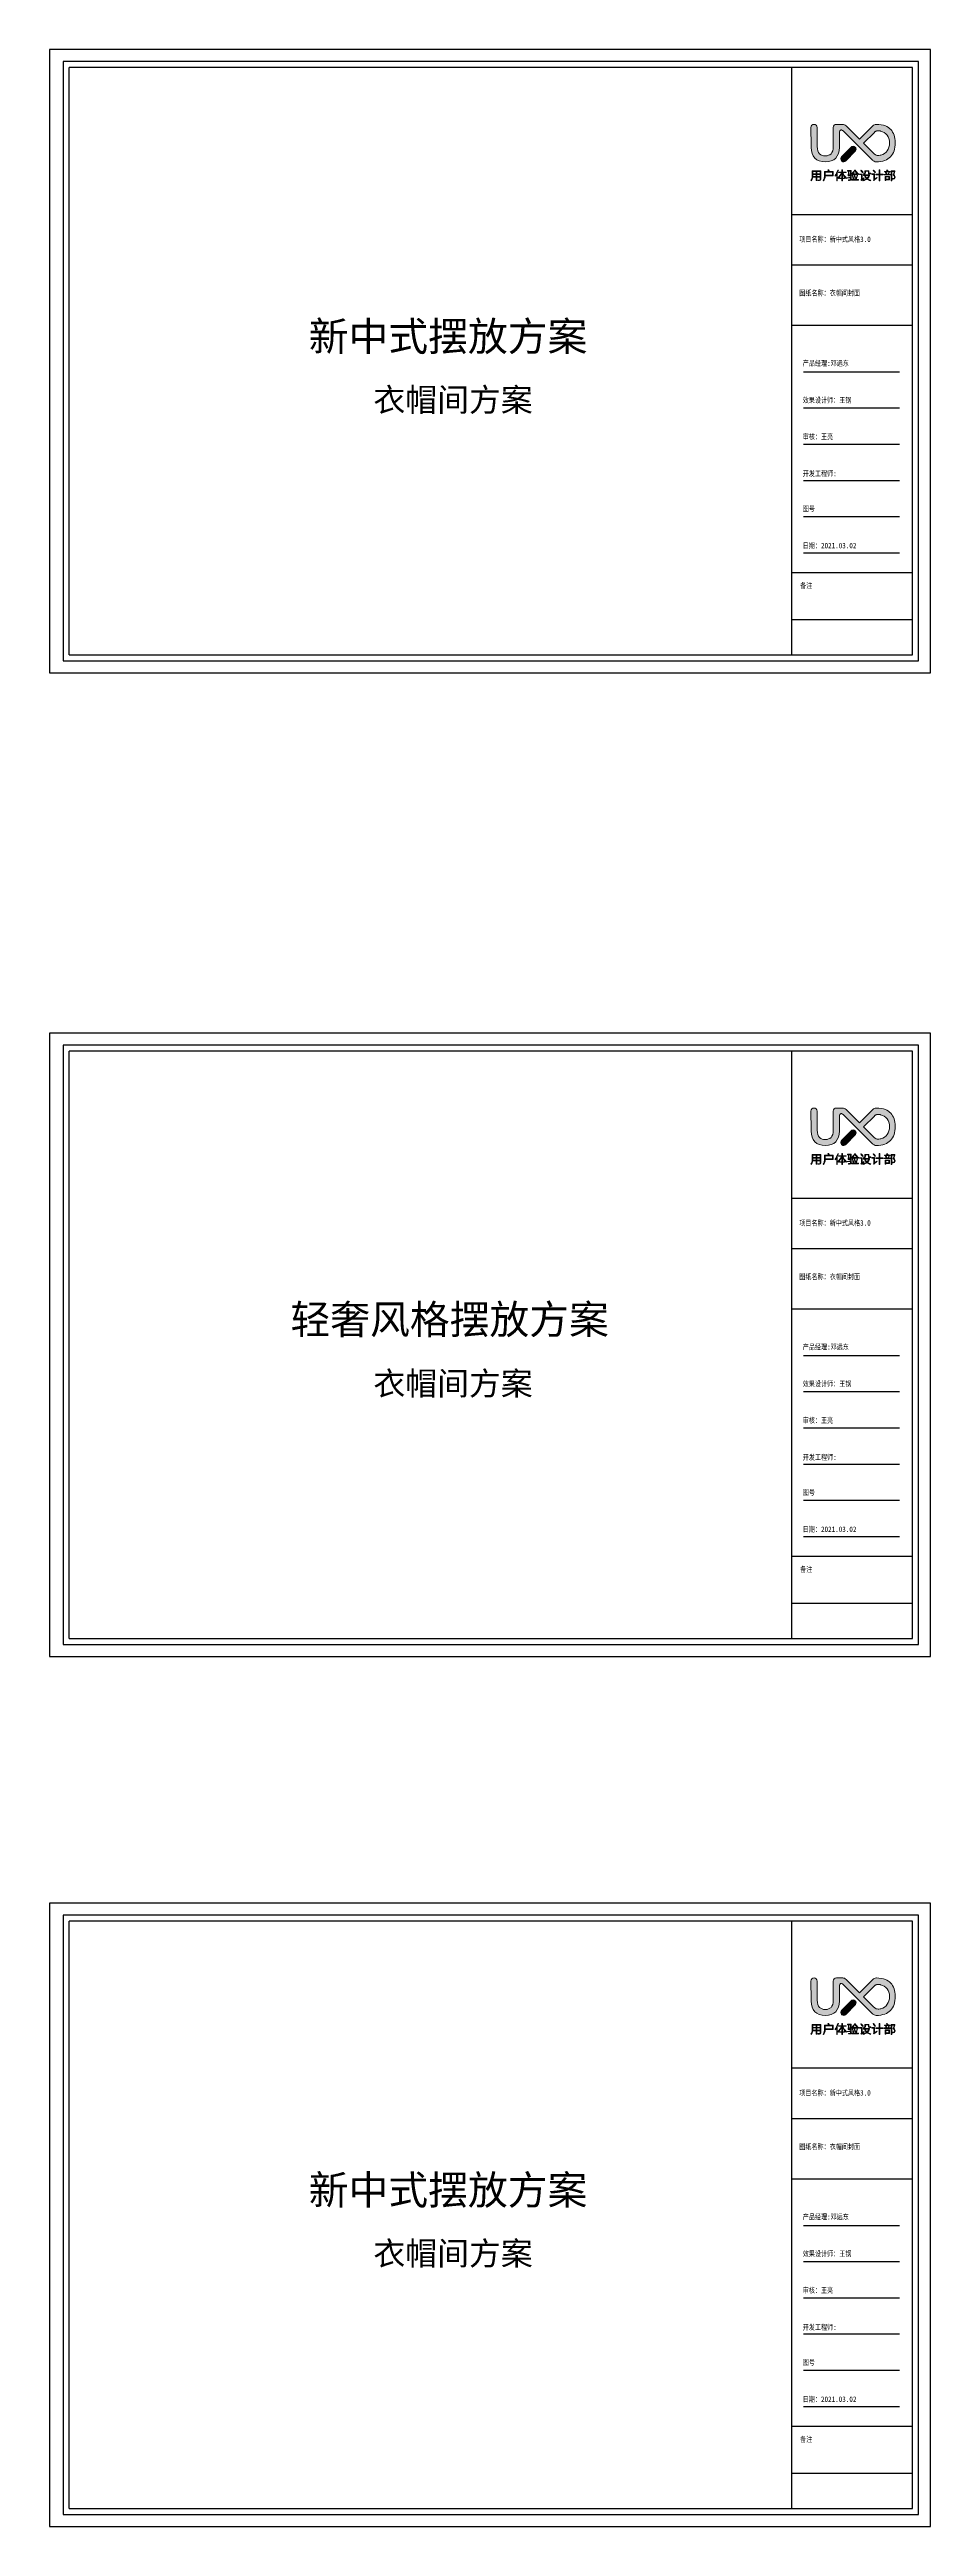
# Model space of a CAD drawing. Extents: x 23971 to 232415, y -48119 to 67869.
# Drawn here: x 165127 to 180224, y -48119 to -5698 of the extents above; entities that cross this region are included whole.
import ezdxf

# ---------------------------------------------------------------- set-up
doc = ezdxf.new("R2010")
doc.units = 0
doc.header["$LTSCALE"] = 1000
doc.header["$MEASUREMENT"] = 0
doc.layers.add('_U+56FE_U+5C42 1', color=7, linetype='Continuous')
doc.layers.add('T-001图框', color=4, linetype='Continuous')
doc.styles.add('WJ', font='', dxfattribs={"width": 0.8, "height": 135})
doc.styles.add('ZZ', font='')
doc.styles.get('WJ').set_extended_font_data('FangSong_GB2312')
doc.styles.get('ZZ').set_extended_font_data('SimHei')

# ---------------------------------------------------------------- blocks, each defined once
blk = doc.blocks.new('block 2')
at = {"layer": '_U+56FE_U+5C42 1'}
h = blk.add_hatch(color=251, dxfattribs=at)
h.dxf.hatch_style = 2
edge = h.paths.add_edge_path()
edge.add_spline(control_points=[(131.7, -136.8), (131.2, -135.4), (130.5, -134.1), (129.6, -133.1), (128.6, -132.1), (127.5, -131.4), (126.1, -130.8), (124.7, -130.3), (122.2, -129.8), (120.2, -129.8), (120.2, -129.8), (120.2, -129.8), (120.2, -129.8), (120.2, -129.8), (120.2, -129.8), (120.2, -129.8), (120.2, -129.8), (120.1, -129.8), (120.1, -129.8), (120.1, -129.8), (120.1, -129.8), (120.1, -129.8), (119.3, -129.8), (118.5, -130.2), (117.9, -130.7), (117.9, -130.7), (117.9, -130.7), (117.9, -130.7), (117.9, -130.7), (117.8, -130.8), (117.8, -130.8), (117.8, -130.8), (117.8, -130.8), (117.8, -130.8), (117.8, -130.8), (109.2, -139.4), (109.2, -139.4), (109.2, -139.4), (100.8, -131), (100.8, -131), (100.8, -130.9), (100.7, -130.9), (100.7, -130.9), (100.6, -130.8), (100.6, -130.7), (100.5, -130.7), (99.8, -130), (98.9, -129.9), (98.4, -129.8), (98.4, -129.8), (98.3, -129.8), (98.3, -129.8), (98.3, -129.8), (98.3, -129.8), (98.3, -129.8), (98.3, -129.8), (98.3, -129.8), (98.3, -129.8), (98.2, -129.8), (98.2, -129.8), (98.2, -129.8), (98.2, -129.8), (98.2, -129.8), (98.2, -129.8), (98.2, -129.8), (94.2, -129.8), (94.2, -129.8), (94.2, -129.8), (94.2, -129.8), (94.2, -129.8), (94.2, -129.8), (94.2, -129.8), (94.2, -129.8), (93, -129.8), (92.1, -130.7), (92.1, -131.9), (92.1, -131.9), (92.1, -131.9), (92.1, -131.9), (92.1, -132), (92.1, -132), (92.1, -132.1), (92.1, -132.1), (92.2, -144.2), (92.2, -144.2), (92.1, -148.7), (90.1, -150.2), (87, -150.3), (84, -150.2), (81.7, -148.8), (81.7, -144.2), (81.7, -144.2), (81.7, -143.7), (81.7, -143.7), (81.7, -143.7), (81.7, -131.9), (81.7, -131.9), (81.7, -131.9), (81.7, -131.8), (81.7, -131.8), (81.7, -130.7), (80.8, -129.8), (79.7, -129.8), (78.5, -129.8), (77.6, -130.7), (77.6, -131.8), (77.6, -131.8), (77.6, -131.9), (77.6, -131.9), (77.6, -131.9), (77.6, -131.9), (77.6, -131.9), (77.6, -131.9), (77.6, -131.9), (77.6, -131.9), (77.6, -131.9), (77.6, -131.9), (77.6, -131.9), (77.6, -131.9), (77.7, -143.7), (77.7, -143.7), (77.7, -143.7), (77.7, -143.7), (77.7, -143.7), (77.7, -143.7), (77.7, -144.2), (77.7, -144.2), (77.7, -144.4), (77.7, -144.5), (77.7, -144.6), (77.7, -144.6), (77.7, -144.8), (77.7, -144.8), (77.7, -144.8), (77.7, -144.8), (77.7, -144.8), (77.9, -150.7), (81.1, -154.2), (86.9, -154.2), (92.9, -154.2), (96, -150.7), (96.2, -144.8), (96.2, -144.8), (96.2, -144.8), (96.2, -144.8), (96.2, -144.8), (96.2, -144.1), (96.2, -144.1), (96.2, -144.1), (96.2, -143.7), (96.2, -143.7), (96.2, -143.7), (96.2, -134.7), (96.2, -134.7), (96.2, -134.7), (96.2, -134.7), (96.2, -134.7), (96.2, -134.7), (96.2, -134.7), (96.2, -134.7), (96.2, -134.2), (96.5, -133.8), (96.9, -133.5), (96.9, -133.5), (96.9, -133.5), (97, -133.5), (97, -133.5), (97, -133.5), (97, -133.5), (97.1, -133.4), (97.3, -133.4), (97.5, -133.4), (98.1, -133.4), (98.6, -134), (98.6, -134), (98.6, -134), (117.7, -153.1), (117.7, -153.1), (117.7, -153.1), (117.7, -153.1), (117.8, -153.1), (118.3, -153.7), (119.1, -154.1), (120, -154.2), (120, -154.2), (120, -154.2), (120, -154.2), (122, -154.2), (124.3, -153.8), (125.7, -153.3), (127.2, -152.8), (128.4, -151.9), (129.4, -150.9), (130.4, -149.9), (131.2, -148.6), (131.7, -147.1), (132.2, -145.5), (132.4, -143.7), (132.4, -141.6), (132.4, -139.8), (132.2, -138.2), (131.7, -136.8)], knot_values=[0, 0, 0, 0, 1, 1, 1, 2, 2, 2, 3, 3, 3, 4, 4, 4, 5, 5, 5, 6, 6, 6, 7, 7, 7, 8, 8, 8, 9, 9, 9, 10, 10, 10, 11, 11, 11, 12, 12, 12, 13, 13, 13, 14, 14, 14, 15, 15, 15, 16, 16, 16, 17, 17, 17, 18, 18, 18, 19, 19, 19, 20, 20, 20, 21, 21, 21, 22, 22, 22, 23, 23, 23, 24, 24, 24, 25, 25, 25, 26, 26, 26, 27, 27, 27, 28, 28, 28, 29, 29, 29, 30, 30, 30, 31, 31, 31, 32, 32, 32, 33, 33, 33, 34, 34, 34, 35, 35, 35, 36, 36, 36, 37, 37, 37, 38, 38, 38, 39, 39, 39, 40, 40, 40, 41, 41, 41, 42, 42, 42, 43, 43, 43, 44, 44, 44, 45, 45, 45, 46, 46, 46, 47, 47, 47, 48, 48, 48, 49, 49, 49, 50, 50, 50, 51, 51, 51, 52, 52, 52, 53, 53, 53, 54, 54, 54, 55, 55, 55, 56, 56, 56, 57, 57, 57, 58, 58, 58, 59, 59, 59, 60, 60, 60, 61, 61, 61, 62, 62, 62, 63, 63, 63, 64, 64, 64, 65, 65, 65, 66, 66, 66, 67, 67, 67, 67], degree=3, periodic=0)
edge = h.paths.add_edge_path()
edge.add_spline(control_points=[(123.2, -149.8), (122.9, -149.8), (122.4, -149.9), (121.7, -150), (121.7, -150), (121.7, -150), (121.7, -150), (121.6, -150), (121.6, -150), (121.6, -150), (121.6, -150), (121.6, -150), (121.6, -150), (121.5, -150), (121.4, -150), (121.3, -150), (120.4, -150), (119.6, -149.7), (119, -149.1), (119, -149.1), (119, -149.1), (119, -149.1), (119, -149.1), (118.3, -148.4), (118, -148.1), (118, -148.1), (118, -148.1), (118, -148.1), (118, -148.1), (111.9, -142), (111.9, -142), (111.9, -142), (118.9, -135), (118.9, -135), (118.9, -135), (118.9, -135), (118.9, -135), (118.9, -134.9), (119, -134.9), (119, -134.8), (119.1, -134.8), (119.2, -134.7), (119.2, -134.7), (119.3, -134.7), (119.3, -134.6), (119.3, -134.6), (119.4, -134.6), (119.4, -134.5), (119.5, -134.5), (119.5, -134.5), (119.5, -134.5), (119.6, -134.5), (119.6, -134.4), (119.7, -134.4), (119.8, -134.3), (119.8, -134.3), (119.8, -134.3), (119.9, -134.3), (119.9, -134.3), (120, -134.2), (120, -134.2), (120.1, -134.2), (120.1, -134.2), (120.2, -134.2), (120.2, -134.1), (120.3, -134.1), (120.3, -134.1), (120.4, -134.1), (120.4, -134.1), (120.5, -134.1), (120.6, -134.1), (120.6, -134), (120.7, -134), (120.7, -134), (120.8, -134), (120.9, -134), (120.9, -134), (120.9, -134), (121, -134), (121.1, -134), (121.2, -134), (121.3, -134), (121.4, -134), (121.4, -134), (121.5, -134), (121.6, -134), (121.8, -134), (121.9, -134), (121.9, -134), (121.9, -134), (122, -134), (122, -134), (122.1, -134), (122.2, -134), (122.3, -134.1), (122.4, -134.1), (122.5, -134.1), (122.6, -134.1), (122.6, -134.1), (122.6, -134.1), (122.7, -134.1), (122.8, -134.1), (122.9, -134.2), (126.6, -135), (128.8, -137.8), (128.8, -141.9), (128.8, -145.8), (126.7, -148.8), (123.2, -149.8)], knot_values=[0, 0, 0, 0, 1, 1, 1, 2, 2, 2, 3, 3, 3, 4, 4, 4, 5, 5, 5, 6, 6, 6, 7, 7, 7, 8, 8, 8, 9, 9, 9, 10, 10, 10, 11, 11, 11, 12, 12, 12, 13, 13, 13, 14, 14, 14, 15, 15, 15, 16, 16, 16, 17, 17, 17, 18, 18, 18, 19, 19, 19, 20, 20, 20, 21, 21, 21, 22, 22, 22, 23, 23, 23, 24, 24, 24, 25, 25, 25, 26, 26, 26, 27, 27, 27, 28, 28, 28, 29, 29, 29, 30, 30, 30, 31, 31, 31, 32, 32, 32, 33, 33, 33, 34, 34, 34, 35, 35, 35, 36, 36, 36, 36], degree=3, periodic=0)
h = blk.add_hatch(color=251, dxfattribs=at)
h.dxf.hatch_style = 2
edge = h.paths.add_edge_path()
edge.add_spline(control_points=[(118.2, -136), (118.2, -136), (118.2, -136), (118.2, -136), (118.2, -136), (118.2, -136), (118.2, -136), (118.2, -136), (118.2, -136), (118.2, -136)], knot_values=[0, 0, 0, 0, 1, 1, 1, 2, 2, 2, 3, 3, 3, 3], degree=3, periodic=0)
h = blk.add_hatch(color=251, dxfattribs=at)
h.dxf.hatch_style = 2
edge = h.paths.add_edge_path()
edge.add_spline(control_points=[(118.2, -148), (118.2, -148), (118.2, -148), (118.2, -148), (118.2, -148), (118.2, -148), (118.2, -148), (118.2, -148), (118.2, -148), (118.2, -148)], knot_values=[0, 0, 0, 0, 1, 1, 1, 2, 2, 2, 3, 3, 3, 3], degree=3, periodic=0)
at = {"layer": '_U+56FE_U+5C42 1', "lineweight": 0}
for points, knots in [([(131.7, -136.8), (131.2, -135.4), (130.5, -134.1), (129.6, -133.1), (128.6, -132.1), (127.5, -131.4), (126.1, -130.8), (124.7, -130.3), (122.2, -129.8), (120.2, -129.8), (120.2, -129.8), (120.2, -129.8), (120.2, -129.8), (120.2, -129.8), (120.2, -129.8), (120.2, -129.8), (120.2, -129.8), (120.1, -129.8), (120.1, -129.8), (120.1, -129.8), (120.1, -129.8), (120.1, -129.8), (119.3, -129.8), (118.5, -130.2), (117.9, -130.7), (117.9, -130.7), (117.9, -130.7), (117.9, -130.7), (117.9, -130.7), (117.8, -130.8), (117.8, -130.8), (117.8, -130.8), (117.8, -130.8), (117.8, -130.8), (117.8, -130.8), (109.2, -139.4), (109.2, -139.4), (109.2, -139.4), (100.8, -131), (100.8, -131), (100.8, -130.9), (100.7, -130.9), (100.7, -130.9), (100.6, -130.8), (100.6, -130.7), (100.5, -130.7), (99.8, -130), (98.9, -129.9), (98.4, -129.8), (98.4, -129.8), (98.3, -129.8), (98.3, -129.8), (98.3, -129.8), (98.3, -129.8), (98.3, -129.8), (98.3, -129.8), (98.3, -129.8), (98.3, -129.8), (98.2, -129.8), (98.2, -129.8), (98.2, -129.8), (98.2, -129.8), (98.2, -129.8), (98.2, -129.8), (98.2, -129.8), (94.2, -129.8), (94.2, -129.8), (94.2, -129.8), (94.2, -129.8), (94.2, -129.8), (94.2, -129.8), (94.2, -129.8), (94.2, -129.8), (93, -129.8), (92.1, -130.7), (92.1, -131.9), (92.1, -131.9), (92.1, -131.9), (92.1, -131.9), (92.1, -132), (92.1, -132), (92.1, -132.1), (92.1, -132.1), (92.2, -144.2), (92.2, -144.2), (92.1, -148.7), (90.1, -150.2), (87, -150.3), (84, -150.2), (81.7, -148.8), (81.7, -144.2), (81.7, -144.2), (81.7, -143.7), (81.7, -143.7), (81.7, -143.7), (81.7, -131.9), (81.7, -131.9), (81.7, -131.9), (81.7, -131.8), (81.7, -131.8), (81.7, -130.7), (80.8, -129.8), (79.7, -129.8), (78.5, -129.8), (77.6, -130.7), (77.6, -131.8), (77.6, -131.8), (77.6, -131.9), (77.6, -131.9), (77.6, -131.9), (77.6, -131.9), (77.6, -131.9), (77.6, -131.9), (77.6, -131.9), (77.6, -131.9), (77.6, -131.9), (77.6, -131.9), (77.6, -131.9), (77.6, -131.9), (77.7, -143.7), (77.7, -143.7), (77.7, -143.7), (77.7, -143.7), (77.7, -143.7), (77.7, -143.7), (77.7, -144.2), (77.7, -144.2), (77.7, -144.4), (77.7, -144.5), (77.7, -144.6), (77.7, -144.6), (77.7, -144.8), (77.7, -144.8), (77.7, -144.8), (77.7, -144.8), (77.7, -144.8), (77.9, -150.7), (81.1, -154.2), (86.9, -154.2), (92.9, -154.2), (96, -150.7), (96.2, -144.8), (96.2, -144.8), (96.2, -144.8), (96.2, -144.8), (96.2, -144.8), (96.2, -144.1), (96.2, -144.1), (96.2, -144.1), (96.2, -143.7), (96.2, -143.7), (96.2, -143.7), (96.2, -134.7), (96.2, -134.7), (96.2, -134.7), (96.2, -134.7), (96.2, -134.7), (96.2, -134.7), (96.2, -134.7), (96.2, -134.7), (96.2, -134.2), (96.5, -133.8), (96.9, -133.5), (96.9, -133.5), (96.9, -133.5), (97, -133.5), (97, -133.5), (97, -133.5), (97, -133.5), (97.1, -133.4), (97.3, -133.4), (97.5, -133.4), (98.1, -133.4), (98.6, -134), (98.6, -134), (98.6, -134), (117.7, -153.1), (117.7, -153.1), (117.7, -153.1), (117.7, -153.1), (117.8, -153.1), (118.3, -153.7), (119.1, -154.1), (120, -154.2), (120, -154.2), (120, -154.2), (120, -154.2), (122, -154.2), (124.3, -153.8), (125.7, -153.3), (127.2, -152.8), (128.4, -151.9), (129.4, -150.9), (130.4, -149.9), (131.2, -148.6), (131.7, -147.1), (132.2, -145.5), (132.4, -143.7), (132.4, -141.6), (132.4, -139.8), (132.2, -138.2), (131.7, -136.8)], [0, 0, 0, 0, 1, 1, 1, 2, 2, 2, 3, 3, 3, 4, 4, 4, 5, 5, 5, 6, 6, 6, 7, 7, 7, 8, 8, 8, 9, 9, 9, 10, 10, 10, 11, 11, 11, 12, 12, 12, 13, 13, 13, 14, 14, 14, 15, 15, 15, 16, 16, 16, 17, 17, 17, 18, 18, 18, 19, 19, 19, 20, 20, 20, 21, 21, 21, 22, 22, 22, 23, 23, 23, 24, 24, 24, 25, 25, 25, 26, 26, 26, 27, 27, 27, 28, 28, 28, 29, 29, 29, 30, 30, 30, 31, 31, 31, 32, 32, 32, 33, 33, 33, 34, 34, 34, 35, 35, 35, 36, 36, 36, 37, 37, 37, 38, 38, 38, 39, 39, 39, 40, 40, 40, 41, 41, 41, 42, 42, 42, 43, 43, 43, 44, 44, 44, 45, 45, 45, 46, 46, 46, 47, 47, 47, 48, 48, 48, 49, 49, 49, 50, 50, 50, 51, 51, 51, 52, 52, 52, 53, 53, 53, 54, 54, 54, 55, 55, 55, 56, 56, 56, 57, 57, 57, 58, 58, 58, 59, 59, 59, 60, 60, 60, 61, 61, 61, 62, 62, 62, 63, 63, 63, 64, 64, 64, 65, 65, 65, 66, 66, 66, 67, 67, 67, 67]), ([(123.2, -149.8), (122.9, -149.8), (122.4, -149.9), (121.7, -150), (121.7, -150), (121.7, -150), (121.7, -150), (121.6, -150), (121.6, -150), (121.6, -150), (121.6, -150), (121.6, -150), (121.6, -150), (121.5, -150), (121.4, -150), (121.3, -150), (120.4, -150), (119.6, -149.7), (119, -149.1), (119, -149.1), (119, -149.1), (119, -149.1), (119, -149.1), (118.3, -148.4), (118, -148.1), (118, -148.1), (118, -148.1), (118, -148.1), (118, -148.1), (111.9, -142), (111.9, -142), (111.9, -142), (118.9, -135), (118.9, -135), (118.9, -135), (118.9, -135), (118.9, -135), (118.9, -134.9), (119, -134.9), (119, -134.8), (119.1, -134.8), (119.2, -134.7), (119.2, -134.7), (119.3, -134.7), (119.3, -134.6), (119.3, -134.6), (119.4, -134.6), (119.4, -134.5), (119.5, -134.5), (119.5, -134.5), (119.5, -134.5), (119.6, -134.5), (119.6, -134.4), (119.7, -134.4), (119.8, -134.3), (119.8, -134.3), (119.8, -134.3), (119.9, -134.3), (119.9, -134.3), (120, -134.2), (120, -134.2), (120.1, -134.2), (120.1, -134.2), (120.2, -134.2), (120.2, -134.1), (120.3, -134.1), (120.3, -134.1), (120.4, -134.1), (120.4, -134.1), (120.5, -134.1), (120.6, -134.1), (120.6, -134), (120.7, -134), (120.7, -134), (120.8, -134), (120.9, -134), (120.9, -134), (120.9, -134), (121, -134), (121.1, -134), (121.2, -134), (121.3, -134), (121.4, -134), (121.4, -134), (121.5, -134), (121.6, -134), (121.8, -134), (121.9, -134), (121.9, -134), (121.9, -134), (122, -134), (122, -134), (122.1, -134), (122.2, -134), (122.3, -134.1), (122.4, -134.1), (122.5, -134.1), (122.6, -134.1), (122.6, -134.1), (122.6, -134.1), (122.7, -134.1), (122.8, -134.1), (122.9, -134.2), (126.6, -135), (128.8, -137.8), (128.8, -141.9), (128.8, -145.8), (126.7, -148.8), (123.2, -149.8)], [0, 0, 0, 0, 1, 1, 1, 2, 2, 2, 3, 3, 3, 4, 4, 4, 5, 5, 5, 6, 6, 6, 7, 7, 7, 8, 8, 8, 9, 9, 9, 10, 10, 10, 11, 11, 11, 12, 12, 12, 13, 13, 13, 14, 14, 14, 15, 15, 15, 16, 16, 16, 17, 17, 17, 18, 18, 18, 19, 19, 19, 20, 20, 20, 21, 21, 21, 22, 22, 22, 23, 23, 23, 24, 24, 24, 25, 25, 25, 26, 26, 26, 27, 27, 27, 28, 28, 28, 29, 29, 29, 30, 30, 30, 31, 31, 31, 32, 32, 32, 33, 33, 33, 34, 34, 34, 35, 35, 35, 36, 36, 36, 36]), ([(118.2, -136), (118.2, -136), (118.2, -136), (118.2, -136), (118.2, -136), (118.2, -136), (118.2, -136), (118.2, -136), (118.2, -136), (118.2, -136)], [0, 0, 0, 0, 1, 1, 1, 2, 2, 2, 3, 3, 3, 3]), ([(118.2, -148), (118.2, -148), (118.2, -148), (118.2, -148), (118.2, -148), (118.2, -148), (118.2, -148), (118.2, -148), (118.2, -148), (118.2, -148)], [0, 0, 0, 0, 1, 1, 1, 2, 2, 2, 3, 3, 3, 3])]:
    blk.add_open_spline(points, degree=3, knots=knots, dxfattribs=at)
blk = doc.blocks.new('block 3')
at = {"layer": '_U+56FE_U+5C42 1'}
h = blk.add_hatch(color=251, dxfattribs=at)
h.dxf.hatch_style = 2
edge = h.paths.add_edge_path()
edge.add_spline(control_points=[(83, -166), (83.5, -166), (83.6, -165.8), (83.6, -165.4), (83.6, -165.4), (83.6, -164.2), (83.6, -164.2), (83.6, -164.2), (81.4, -164.2), (81.4, -164.2), (81.4, -164.2), (81.4, -166.4), (81.4, -166.4), (81.4, -166.4), (81, -166.4), (81, -166.4), (81, -166.4), (81, -164.2), (81, -164.2), (81, -164.2), (78.8, -164.2), (78.8, -164.2), (78.7, -165.1), (78.5, -165.8), (77.9, -166.6), (77.9, -166.6), (77.6, -166.4), (77.6, -166.4), (78.3, -165.3), (78.4, -164.8), (78.4, -163.1), (78.4, -163.1), (78.4, -160), (78.4, -160), (78.4, -160), (84, -160), (84, -160), (84, -160), (84, -165.5), (84, -165.5), (84, -166.2), (83.8, -166.3), (83.1, -166.3), (83.1, -166.3), (82.2, -166.3), (82.2, -166.3), (82.2, -166.3), (82.2, -166), (82.2, -166), (82.2, -166), (83, -166), (83, -166)], knot_values=[0, 0, 0, 0, 1, 1, 1, 2, 2, 2, 3, 3, 3, 4, 4, 4, 5, 5, 5, 6, 6, 6, 7, 7, 7, 8, 8, 8, 9, 9, 9, 10, 10, 10, 11, 11, 11, 12, 12, 12, 13, 13, 13, 14, 14, 14, 15, 15, 15, 16, 16, 16, 17, 17, 17, 17], degree=3, periodic=0)
edge = h.paths.add_edge_path()
edge.add_spline(control_points=[(78.8, -163.8), (78.8, -163.8), (81, -163.8), (81, -163.8), (81, -163.8), (81, -162.3), (81, -162.3), (81, -162.3), (78.8, -162.3), (78.8, -162.3), (78.8, -162.3), (78.8, -163.2), (78.8, -163.2), (78.8, -163.4), (78.8, -163.6), (78.8, -163.8)], knot_values=[0, 0, 0, 0, 1, 1, 1, 2, 2, 2, 3, 3, 3, 4, 4, 4, 5, 5, 5, 5], degree=3, periodic=0)
h.paths.add_polyline_path([(78.8, -161.9), (81, -161.9), (81, -160.4), (78.8, -160.4)])
h.paths.add_polyline_path([(81.4, -160.4), (81.4, -161.9), (83.6, -161.9), (83.6, -160.4)])
h.paths.add_polyline_path([(81.4, -163.8), (83.6, -163.8), (83.6, -162.3), (81.4, -162.3)])
h = blk.add_hatch(color=251, dxfattribs=at)
h.dxf.hatch_style = 2
edge = h.paths.add_edge_path()
edge.add_spline(control_points=[(89.7, -160.5), (89.7, -160.5), (92, -160.5), (92, -160.5), (92, -160.5), (92, -163.3), (92, -163.3), (92, -163.3), (86.9, -163.3), (86.9, -163.3), (86.8, -164.8), (86.6, -165.5), (85.9, -166.6), (85.9, -166.6), (85.5, -166.4), (85.5, -166.4), (86.3, -165.2), (86.5, -164.5), (86.5, -162.5), (86.5, -162.5), (86.5, -160.5), (86.5, -160.5), (86.5, -160.5), (89.3, -160.5), (89.3, -160.5), (89.3, -160.5), (88.7, -159.4), (88.7, -159.4), (88.7, -159.4), (89.1, -159.3), (89.1, -159.3), (89.1, -159.3), (89.7, -160.5), (89.7, -160.5)], knot_values=[0, 0, 0, 0, 1, 1, 1, 2, 2, 2, 3, 3, 3, 4, 4, 4, 5, 5, 5, 6, 6, 6, 7, 7, 7, 8, 8, 8, 9, 9, 9, 10, 10, 10, 11, 11, 11, 11], degree=3, periodic=0)
edge = h.paths.add_edge_path()
edge.add_spline(control_points=[(86.9, -162.9), (86.9, -162.9), (91.6, -162.9), (91.6, -162.9), (91.6, -162.9), (91.6, -160.9), (91.6, -160.9), (91.6, -160.9), (86.9, -160.9), (86.9, -160.9), (86.9, -160.9), (86.9, -162.4), (86.9, -162.4), (86.9, -162.6), (86.9, -162.8), (86.9, -162.9)], knot_values=[0, 0, 0, 0, 1, 1, 1, 2, 2, 2, 3, 3, 3, 4, 4, 4, 5, 5, 5, 5], degree=3, periodic=0)
h = blk.add_hatch(color=251, dxfattribs=at)
h.dxf.hatch_style = 2
edge = h.paths.add_edge_path()
edge.add_spline(control_points=[(94.5, -162.1), (94.2, -162.6), (93.9, -163.1), (93.5, -163.5), (93.5, -163.5), (93.4, -163.1), (93.4, -163.1), (94, -162.2), (94.7, -160.9), (95.1, -159.5), (95.1, -159.5), (95.5, -159.5), (95.5, -159.5), (95.3, -160.2), (95.1, -160.7), (94.8, -161.3), (94.8, -161.3), (94.8, -166.5), (94.8, -166.5), (94.8, -166.5), (94.5, -166.5), (94.5, -166.5), (94.5, -166.5), (94.5, -162.1), (94.5, -162.1)], knot_values=[0, 0, 0, 0, 1, 1, 1, 2, 2, 2, 3, 3, 3, 4, 4, 4, 5, 5, 5, 6, 6, 6, 7, 7, 7, 8, 8, 8, 8], degree=3, periodic=0)
edge = h.paths.add_edge_path()
edge.add_spline(control_points=[(97.7, -165.1), (97.7, -165.1), (96.2, -165.1), (96.2, -165.1), (96.2, -165.1), (96.2, -164.8), (96.2, -164.8), (96.2, -164.8), (97.7, -164.8), (97.7, -164.8), (97.7, -164.8), (97.7, -161.5), (97.7, -161.5), (97.2, -162.8), (96.4, -164), (95.3, -165.1), (95.3, -165.1), (95, -164.8), (95, -164.8), (96.2, -163.7), (96.9, -162.6), (97.5, -161.2), (97.5, -161.2), (95.5, -161.2), (95.5, -161.2), (95.5, -161.2), (95.5, -160.9), (95.5, -160.9), (95.5, -160.9), (97.7, -160.9), (97.7, -160.9), (97.7, -160.9), (97.7, -159.4), (97.7, -159.4), (97.7, -159.4), (98.1, -159.4), (98.1, -159.4), (98.1, -159.4), (98.1, -160.9), (98.1, -160.9), (98.1, -160.9), (100.5, -160.9), (100.5, -160.9), (100.5, -160.9), (100.5, -161.2), (100.5, -161.2), (100.5, -161.2), (98.3, -161.2), (98.3, -161.2), (98.8, -162.6), (99.7, -163.8), (100.8, -164.8), (100.8, -164.8), (100.5, -165.1), (100.5, -165.1), (99.4, -164.1), (98.6, -162.8), (98.1, -161.4), (98.1, -161.4), (98.1, -164.8), (98.1, -164.8), (98.1, -164.8), (99.5, -164.8), (99.5, -164.8), (99.5, -164.8), (99.5, -165.1), (99.5, -165.1), (99.5, -165.1), (98.1, -165.1), (98.1, -165.1), (98.1, -165.1), (98.1, -166.6), (98.1, -166.6), (98.1, -166.6), (97.7, -166.6), (97.7, -166.6), (97.7, -166.6), (97.7, -165.1), (97.7, -165.1)], knot_values=[0, 0, 0, 0, 1, 1, 1, 2, 2, 2, 3, 3, 3, 4, 4, 4, 5, 5, 5, 6, 6, 6, 7, 7, 7, 8, 8, 8, 9, 9, 9, 10, 10, 10, 11, 11, 11, 12, 12, 12, 13, 13, 13, 14, 14, 14, 15, 15, 15, 16, 16, 16, 17, 17, 17, 18, 18, 18, 19, 19, 19, 20, 20, 20, 21, 21, 21, 22, 22, 22, 23, 23, 23, 24, 24, 24, 25, 25, 25, 26, 26, 26, 26], degree=3, periodic=0)
h = blk.add_hatch(color=251, dxfattribs=at)
h.dxf.hatch_style = 2
edge = h.paths.add_edge_path()
edge.add_spline(control_points=[(101.3, -164.8), (101.3, -164.8), (101.3, -164.5), (101.3, -164.5), (101.6, -164.5), (103, -164.2), (103.2, -164.2), (103.2, -164.2), (103.2, -164.5), (103.2, -164.5), (103.1, -164.5), (101.6, -164.8), (101.3, -164.8)], knot_values=[0, 0, 0, 0, 1, 1, 1, 2, 2, 2, 3, 3, 3, 4, 4, 4, 4], degree=3, periodic=0)
edge = h.paths.add_edge_path()
edge.add_spline(control_points=[(102.7, -165.9), (103.3, -165.9), (103.4, -165.8), (103.4, -165.3), (103.4, -165.3), (103.5, -163.2), (103.5, -163.2), (103.5, -163.2), (101.9, -163.2), (101.9, -163.2), (101.9, -163.2), (102, -160.7), (102, -160.7), (102, -160.7), (102.3, -160.7), (102.3, -160.7), (102.3, -160.7), (102.2, -162.9), (102.2, -162.9), (102.2, -162.9), (103.2, -162.9), (103.2, -162.9), (103.2, -162.9), (103.4, -160.2), (103.4, -160.2), (103.4, -160.2), (101.5, -160.2), (101.5, -160.2), (101.5, -160.2), (101.5, -159.9), (101.5, -159.9), (101.5, -159.9), (103.7, -159.9), (103.7, -159.9), (103.7, -159.9), (103.5, -162.9), (103.5, -162.9), (103.5, -162.9), (103.9, -162.9), (103.9, -162.9), (103.8, -163.5), (103.8, -164.7), (103.8, -165.4), (103.7, -166.1), (103.5, -166.2), (102.8, -166.2), (102.8, -166.2), (102, -166.2), (102, -166.2), (102, -166.2), (102, -165.9), (102, -165.9), (102, -165.9), (102.7, -165.9), (102.7, -165.9)], knot_values=[0, 0, 0, 0, 1, 1, 1, 2, 2, 2, 3, 3, 3, 4, 4, 4, 5, 5, 5, 6, 6, 6, 7, 7, 7, 8, 8, 8, 9, 9, 9, 10, 10, 10, 11, 11, 11, 12, 12, 12, 13, 13, 13, 14, 14, 14, 15, 15, 15, 16, 16, 16, 17, 17, 17, 18, 18, 18, 18], degree=3, periodic=0)
edge = h.paths.add_edge_path()
edge.add_spline(control_points=[(106.3, -159.9), (105.7, -160.9), (105, -161.7), (104, -162.4), (104, -162.4), (103.8, -162.2), (103.8, -162.2), (104.8, -161.4), (105.6, -160.5), (106.1, -159.5), (106.1, -159.5), (106.5, -159.5), (106.5, -159.5), (107, -160.6), (107.7, -161.4), (108.7, -162.2), (108.7, -162.2), (108.5, -162.4), (108.5, -162.4), (107.5, -161.7), (106.8, -160.9), (106.3, -159.9)], knot_values=[0, 0, 0, 0, 1, 1, 1, 2, 2, 2, 3, 3, 3, 4, 4, 4, 5, 5, 5, 6, 6, 6, 7, 7, 7, 7], degree=3, periodic=0)
edge = h.paths.add_edge_path()
edge.add_spline(control_points=[(107, -165.7), (107, -165.7), (108.5, -165.7), (108.5, -165.7), (108.5, -165.7), (108.5, -166.1), (108.5, -166.1), (108.5, -166.1), (104, -166.1), (104, -166.1), (104, -166.1), (104, -165.7), (104, -165.7), (104, -165.7), (106.7, -165.7), (106.7, -165.7), (107, -164.9), (107.4, -163.7), (107.7, -162.9), (107.7, -162.9), (108, -163), (108, -163), (107.7, -163.7), (107.3, -164.9), (107, -165.7)], knot_values=[0, 0, 0, 0, 1, 1, 1, 2, 2, 2, 3, 3, 3, 4, 4, 4, 5, 5, 5, 6, 6, 6, 7, 7, 7, 8, 8, 8, 8], degree=3, periodic=0)
edge = h.paths.add_edge_path()
edge.add_spline(control_points=[(104.5, -162.9), (104.5, -162.9), (104.8, -162.9), (104.8, -162.9), (104.9, -163.4), (105.3, -164.5), (105.4, -165.1), (105.4, -165.1), (105.1, -165.2), (105.1, -165.2), (105, -164.6), (104.6, -163.5), (104.5, -162.9)], knot_values=[0, 0, 0, 0, 1, 1, 1, 2, 2, 2, 3, 3, 3, 4, 4, 4, 4], degree=3, periodic=0)
h.paths.add_polyline_path([(104.8, -162.4), (104.8, -162), (107.8, -162), (107.8, -162.4)])
edge = h.paths.add_edge_path()
edge.add_spline(control_points=[(105.8, -162.9), (105.8, -162.9), (106.1, -162.8), (106.1, -162.8), (106.2, -163.3), (106.5, -164.3), (106.6, -164.8), (106.6, -164.8), (106.3, -164.9), (106.3, -164.9), (106.2, -164.4), (105.9, -163.4), (105.8, -162.9)], knot_values=[0, 0, 0, 0, 1, 1, 1, 2, 2, 2, 3, 3, 3, 4, 4, 4, 4], degree=3, periodic=0)
h = blk.add_hatch(color=251, dxfattribs=at)
h.dxf.hatch_style = 2
edge = h.paths.add_edge_path()
edge.add_spline(control_points=[(110.5, -166.3), (110.5, -166.3), (110.2, -166), (110.2, -166), (110.5, -165.8), (110.5, -165.7), (110.5, -165.5), (110.5, -165.5), (110.5, -162.4), (110.5, -162.4), (110.5, -162.4), (109.3, -162.4), (109.3, -162.4), (109.3, -162.4), (109.3, -162.1), (109.3, -162.1), (109.3, -162.1), (110.9, -162.1), (110.9, -162.1), (110.9, -162.1), (110.9, -165.5), (110.9, -165.5), (110.9, -165.5), (112.1, -164.6), (112.1, -164.6), (112.1, -164.6), (112.2, -164.9), (112.2, -164.9), (112.1, -165), (111.2, -165.7), (110.5, -166.3)], knot_values=[0, 0, 0, 0, 1, 1, 1, 2, 2, 2, 3, 3, 3, 4, 4, 4, 5, 5, 5, 6, 6, 6, 7, 7, 7, 8, 8, 8, 9, 9, 9, 10, 10, 10, 10], degree=3, periodic=0)
edge = h.paths.add_edge_path()
edge.add_spline(control_points=[(110, -159.8), (110, -159.8), (110.3, -159.6), (110.3, -159.6), (110.7, -159.9), (111.3, -160.6), (111.6, -161), (111.6, -161), (111.2, -161.3), (111.2, -161.3), (111, -160.9), (110.3, -160.2), (110, -159.8)], knot_values=[0, 0, 0, 0, 1, 1, 1, 2, 2, 2, 3, 3, 3, 4, 4, 4, 4], degree=3, periodic=0)
edge = h.paths.add_edge_path()
edge.add_spline(control_points=[(115.8, -162.7), (115.8, -162.7), (115.8, -163.1), (115.8, -163.1), (115.5, -163.8), (115.1, -164.5), (114.4, -165.1), (115, -165.5), (115.7, -165.8), (116.6, -166.1), (116.6, -166.1), (116.4, -166.5), (116.4, -166.5), (115.5, -166.1), (114.7, -165.8), (114.1, -165.3), (113.4, -165.8), (112.7, -166.2), (111.6, -166.5), (111.6, -166.5), (111.4, -166.2), (111.4, -166.2), (112.4, -165.8), (113.2, -165.5), (113.8, -165.1), (113.1, -164.5), (112.7, -163.9), (112.4, -163.2), (112.4, -163.2), (112.6, -163.1), (112.6, -163.1), (112.6, -163.1), (111.9, -163.1), (111.9, -163.1), (111.9, -163.1), (111.9, -162.7), (111.9, -162.7), (111.9, -162.7), (115.8, -162.7), (115.8, -162.7)], knot_values=[0, 0, 0, 0, 1, 1, 1, 2, 2, 2, 3, 3, 3, 4, 4, 4, 5, 5, 5, 6, 6, 6, 7, 7, 7, 8, 8, 8, 9, 9, 9, 10, 10, 10, 11, 11, 11, 12, 12, 12, 13, 13, 13, 13], degree=3, periodic=0)
edge = h.paths.add_edge_path()
edge.add_spline(control_points=[(115.7, -162), (115.2, -162), (115, -161.9), (115, -161.4), (115, -161.4), (115, -160.3), (115, -160.3), (115, -160.3), (113.2, -160.3), (113.2, -160.3), (113.2, -160.3), (113.2, -160.8), (113.2, -160.8), (113.2, -161.4), (112.9, -162), (112.1, -162.4), (112.1, -162.4), (111.8, -162.2), (111.8, -162.2), (112.6, -161.7), (112.8, -161.3), (112.8, -160.7), (112.8, -160.7), (112.8, -160), (112.8, -160), (112.8, -160), (115.3, -160), (115.3, -160), (115.3, -160), (115.3, -161.2), (115.3, -161.2), (115.3, -161.6), (115.5, -161.6), (115.8, -161.6), (115.8, -161.6), (116.6, -161.6), (116.6, -161.6), (116.6, -161.6), (116.5, -162), (116.5, -162), (116.5, -162), (115.7, -162), (115.7, -162)], knot_values=[0, 0, 0, 0, 1, 1, 1, 2, 2, 2, 3, 3, 3, 4, 4, 4, 5, 5, 5, 6, 6, 6, 7, 7, 7, 8, 8, 8, 9, 9, 9, 10, 10, 10, 11, 11, 11, 12, 12, 12, 13, 13, 13, 14, 14, 14, 14], degree=3, periodic=0)
edge = h.paths.add_edge_path()
edge.add_spline(control_points=[(114.1, -164.8), (114.7, -164.3), (115.2, -163.7), (115.4, -163.1), (115.4, -163.1), (112.7, -163.1), (112.7, -163.1), (113, -163.8), (113.5, -164.3), (114.1, -164.8)], knot_values=[0, 0, 0, 0, 1, 1, 1, 2, 2, 2, 3, 3, 3, 3], degree=3, periodic=0)
h = blk.add_hatch(color=251, dxfattribs=at)
h.dxf.hatch_style = 2
edge = h.paths.add_edge_path()
edge.add_spline(control_points=[(118.5, -166.2), (118.5, -166.2), (118.3, -166), (118.3, -166), (118.6, -165.8), (118.6, -165.7), (118.6, -165.5), (118.6, -165.5), (118.6, -162.4), (118.6, -162.4), (118.6, -162.4), (117.3, -162.4), (117.3, -162.4), (117.3, -162.4), (117.3, -162), (117.3, -162), (117.3, -162), (119, -162), (119, -162), (119, -162), (119, -165.4), (119, -165.4), (119, -165.4), (120.5, -164.3), (120.5, -164.3), (120.5, -164.3), (120.7, -164.6), (120.7, -164.6), (120.4, -164.8), (119.3, -165.6), (118.5, -166.2)], knot_values=[0, 0, 0, 0, 1, 1, 1, 2, 2, 2, 3, 3, 3, 4, 4, 4, 5, 5, 5, 6, 6, 6, 7, 7, 7, 8, 8, 8, 9, 9, 9, 10, 10, 10, 10], degree=3, periodic=0)
edge = h.paths.add_edge_path()
edge.add_spline(control_points=[(118.1, -159.7), (118.1, -159.7), (118.4, -159.5), (118.4, -159.5), (118.7, -159.9), (119.3, -160.7), (119.6, -161.1), (119.6, -161.1), (119.3, -161.3), (119.3, -161.3), (119, -160.9), (118.4, -160.1), (118.1, -159.7)], knot_values=[0, 0, 0, 0, 1, 1, 1, 2, 2, 2, 3, 3, 3, 4, 4, 4, 4], degree=3, periodic=0)
h.paths.add_polyline_path([(122, -162.6), (119.8, -162.6), (119.8, -162.2), (122, -162.2), (122, -159.4), (122.4, -159.4), (122.4, -162.2), (124.6, -162.2), (124.6, -162.6), (122.4, -162.6), (122.4, -166.6), (122, -166.6)])
h = blk.add_hatch(color=251, dxfattribs=at)
h.dxf.hatch_style = 2
edge = h.paths.add_edge_path()
edge.add_spline(control_points=[(128.1, -162.3), (128.1, -162.3), (129.5, -162.3), (129.5, -162.3), (129.5, -162.3), (129.5, -162.7), (129.5, -162.7), (129.5, -162.7), (125.3, -162.7), (125.3, -162.7), (125.3, -162.7), (125.3, -162.3), (125.3, -162.3), (125.3, -162.3), (127.7, -162.3), (127.7, -162.3), (127.9, -161.9), (128.2, -161.4), (128.3, -161), (128.3, -161), (128.6, -161.1), (128.6, -161.1), (128.5, -161.5), (128.3, -161.9), (128.1, -162.3)], knot_values=[0, 0, 0, 0, 1, 1, 1, 2, 2, 2, 3, 3, 3, 4, 4, 4, 5, 5, 5, 6, 6, 6, 7, 7, 7, 8, 8, 8, 8], degree=3, periodic=0)
h.paths.add_polyline_path([(125.5, -160.7), (125.5, -160.4), (129.2, -160.4), (129.2, -160.7)])
h.paths.add_polyline_path([(126, -163.6), (128.8, -163.6), (128.8, -165.8), (126.3, -165.8), (126.3, -166.4), (126, -166.4)])
edge = h.paths.add_edge_path()
edge.add_spline(control_points=[(126.1, -161.1), (126.1, -161.1), (126.4, -161), (126.4, -161), (126.6, -161.3), (126.8, -161.7), (127, -162), (127, -162), (126.7, -162.2), (126.7, -162.2), (126.5, -161.8), (126.3, -161.5), (126.1, -161.1)], knot_values=[0, 0, 0, 0, 1, 1, 1, 2, 2, 2, 3, 3, 3, 4, 4, 4, 4], degree=3, periodic=0)
h.paths.add_polyline_path([(126.3, -165.5), (128.4, -165.5), (128.4, -163.9), (126.3, -163.9)])
edge = h.paths.add_edge_path()
edge.add_spline(control_points=[(126.9, -159.5), (126.9, -159.5), (127.3, -159.3), (127.3, -159.3), (127.5, -159.6), (127.6, -159.9), (127.8, -160.2), (127.8, -160.2), (127.4, -160.4), (127.4, -160.4), (127.3, -160.1), (127.1, -159.8), (126.9, -159.5)], knot_values=[0, 0, 0, 0, 1, 1, 1, 2, 2, 2, 3, 3, 3, 4, 4, 4, 4], degree=3, periodic=0)
edge = h.paths.add_edge_path()
edge.add_spline(control_points=[(129.9, -160), (129.9, -160), (132.2, -160), (132.2, -160), (132.2, -160), (132.2, -160.4), (132.2, -160.4), (132.2, -160.4), (131.6, -162.5), (131.6, -162.5), (132.2, -163.2), (132.4, -163.7), (132.4, -164.3), (132.4, -165.1), (132, -165.5), (131.2, -165.5), (131.2, -165.5), (130.7, -165.5), (130.7, -165.5), (130.7, -165.5), (130.6, -165.1), (130.6, -165.1), (130.6, -165.1), (131.1, -165.1), (131.1, -165.1), (131.7, -165.1), (132, -164.9), (132, -164.3), (132, -163.7), (131.8, -163.2), (131.2, -162.6), (131.2, -162.6), (131.9, -160.4), (131.9, -160.4), (131.9, -160.4), (130.3, -160.4), (130.3, -160.4), (130.3, -160.4), (130.3, -166.6), (130.3, -166.6), (130.3, -166.6), (129.9, -166.6), (129.9, -166.6), (129.9, -166.6), (129.9, -160), (129.9, -160)], knot_values=[0, 0, 0, 0, 1, 1, 1, 2, 2, 2, 3, 3, 3, 4, 4, 4, 5, 5, 5, 6, 6, 6, 7, 7, 7, 8, 8, 8, 9, 9, 9, 10, 10, 10, 11, 11, 11, 12, 12, 12, 13, 13, 13, 14, 14, 14, 15, 15, 15, 15], degree=3, periodic=0)
at = {"layer": '_U+56FE_U+5C42 1', "lineweight": 0}
for points in [[(78.8, -161.9), (81, -161.9), (81, -160.4), (78.8, -160.4), (78.8, -161.9)], [(81.4, -160.4), (81.4, -161.9), (83.6, -161.9), (83.6, -160.4), (81.4, -160.4)], [(122, -162.6), (119.8, -162.6), (119.8, -162.2), (122, -162.2), (122, -159.4), (122.4, -159.4), (122.4, -162.2), (124.6, -162.2), (124.6, -162.6), (122.4, -162.6), (122.4, -166.6), (122, -166.6), (122, -162.6)], [(125.5, -160.7), (125.5, -160.4), (129.2, -160.4), (129.2, -160.7), (125.5, -160.7)], [(81.4, -163.8), (83.6, -163.8), (83.6, -162.3), (81.4, -162.3), (81.4, -163.8)], [(104.8, -162.4), (104.8, -162), (107.8, -162), (107.8, -162.4), (104.8, -162.4)], [(126, -163.6), (128.8, -163.6), (128.8, -165.8), (126.3, -165.8), (126.3, -166.4), (126, -166.4), (126, -163.6)], [(126.3, -165.5), (128.4, -165.5), (128.4, -163.9), (126.3, -163.9), (126.3, -165.5)]]:
    blk.add_lwpolyline(points, dxfattribs=at)
for points, knots in [([(83, -166), (83.5, -166), (83.6, -165.8), (83.6, -165.4), (83.6, -165.4), (83.6, -164.2), (83.6, -164.2), (83.6, -164.2), (81.4, -164.2), (81.4, -164.2), (81.4, -164.2), (81.4, -166.4), (81.4, -166.4), (81.4, -166.4), (81, -166.4), (81, -166.4), (81, -166.4), (81, -164.2), (81, -164.2), (81, -164.2), (78.8, -164.2), (78.8, -164.2), (78.7, -165.1), (78.5, -165.8), (77.9, -166.6), (77.9, -166.6), (77.6, -166.4), (77.6, -166.4), (78.3, -165.3), (78.4, -164.8), (78.4, -163.1), (78.4, -163.1), (78.4, -160), (78.4, -160), (78.4, -160), (84, -160), (84, -160), (84, -160), (84, -165.5), (84, -165.5), (84, -166.2), (83.8, -166.3), (83.1, -166.3), (83.1, -166.3), (82.2, -166.3), (82.2, -166.3), (82.2, -166.3), (82.2, -166), (82.2, -166), (82.2, -166), (83, -166), (83, -166)], [0, 0, 0, 0, 1, 1, 1, 2, 2, 2, 3, 3, 3, 4, 4, 4, 5, 5, 5, 6, 6, 6, 7, 7, 7, 8, 8, 8, 9, 9, 9, 10, 10, 10, 11, 11, 11, 12, 12, 12, 13, 13, 13, 14, 14, 14, 15, 15, 15, 16, 16, 16, 17, 17, 17, 17]), ([(89.7, -160.5), (89.7, -160.5), (92, -160.5), (92, -160.5), (92, -160.5), (92, -163.3), (92, -163.3), (92, -163.3), (86.9, -163.3), (86.9, -163.3), (86.8, -164.8), (86.6, -165.5), (85.9, -166.6), (85.9, -166.6), (85.5, -166.4), (85.5, -166.4), (86.3, -165.2), (86.5, -164.5), (86.5, -162.5), (86.5, -162.5), (86.5, -160.5), (86.5, -160.5), (86.5, -160.5), (89.3, -160.5), (89.3, -160.5), (89.3, -160.5), (88.7, -159.4), (88.7, -159.4), (88.7, -159.4), (89.1, -159.3), (89.1, -159.3), (89.1, -159.3), (89.7, -160.5), (89.7, -160.5)], [0, 0, 0, 0, 1, 1, 1, 2, 2, 2, 3, 3, 3, 4, 4, 4, 5, 5, 5, 6, 6, 6, 7, 7, 7, 8, 8, 8, 9, 9, 9, 10, 10, 10, 11, 11, 11, 11]), ([(86.9, -162.9), (86.9, -162.9), (91.6, -162.9), (91.6, -162.9), (91.6, -162.9), (91.6, -160.9), (91.6, -160.9), (91.6, -160.9), (86.9, -160.9), (86.9, -160.9), (86.9, -160.9), (86.9, -162.4), (86.9, -162.4), (86.9, -162.6), (86.9, -162.8), (86.9, -162.9)], [0, 0, 0, 0, 1, 1, 1, 2, 2, 2, 3, 3, 3, 4, 4, 4, 5, 5, 5, 5]), ([(94.5, -162.1), (94.2, -162.6), (93.9, -163.1), (93.5, -163.5), (93.5, -163.5), (93.4, -163.1), (93.4, -163.1), (94, -162.2), (94.7, -160.9), (95.1, -159.5), (95.1, -159.5), (95.5, -159.5), (95.5, -159.5), (95.3, -160.2), (95.1, -160.7), (94.8, -161.3), (94.8, -161.3), (94.8, -166.5), (94.8, -166.5), (94.8, -166.5), (94.5, -166.5), (94.5, -166.5), (94.5, -166.5), (94.5, -162.1), (94.5, -162.1)], [0, 0, 0, 0, 1, 1, 1, 2, 2, 2, 3, 3, 3, 4, 4, 4, 5, 5, 5, 6, 6, 6, 7, 7, 7, 8, 8, 8, 8]), ([(97.7, -165.1), (97.7, -165.1), (96.2, -165.1), (96.2, -165.1), (96.2, -165.1), (96.2, -164.8), (96.2, -164.8), (96.2, -164.8), (97.7, -164.8), (97.7, -164.8), (97.7, -164.8), (97.7, -161.5), (97.7, -161.5), (97.2, -162.8), (96.4, -164), (95.3, -165.1), (95.3, -165.1), (95, -164.8), (95, -164.8), (96.2, -163.7), (96.9, -162.6), (97.5, -161.2), (97.5, -161.2), (95.5, -161.2), (95.5, -161.2), (95.5, -161.2), (95.5, -160.9), (95.5, -160.9), (95.5, -160.9), (97.7, -160.9), (97.7, -160.9), (97.7, -160.9), (97.7, -159.4), (97.7, -159.4), (97.7, -159.4), (98.1, -159.4), (98.1, -159.4), (98.1, -159.4), (98.1, -160.9), (98.1, -160.9), (98.1, -160.9), (100.5, -160.9), (100.5, -160.9), (100.5, -160.9), (100.5, -161.2), (100.5, -161.2), (100.5, -161.2), (98.3, -161.2), (98.3, -161.2), (98.8, -162.6), (99.7, -163.8), (100.8, -164.8), (100.8, -164.8), (100.5, -165.1), (100.5, -165.1), (99.4, -164.1), (98.6, -162.8), (98.1, -161.4), (98.1, -161.4), (98.1, -164.8), (98.1, -164.8), (98.1, -164.8), (99.5, -164.8), (99.5, -164.8), (99.5, -164.8), (99.5, -165.1), (99.5, -165.1), (99.5, -165.1), (98.1, -165.1), (98.1, -165.1), (98.1, -165.1), (98.1, -166.6), (98.1, -166.6), (98.1, -166.6), (97.7, -166.6), (97.7, -166.6), (97.7, -166.6), (97.7, -165.1), (97.7, -165.1)], [0, 0, 0, 0, 1, 1, 1, 2, 2, 2, 3, 3, 3, 4, 4, 4, 5, 5, 5, 6, 6, 6, 7, 7, 7, 8, 8, 8, 9, 9, 9, 10, 10, 10, 11, 11, 11, 12, 12, 12, 13, 13, 13, 14, 14, 14, 15, 15, 15, 16, 16, 16, 17, 17, 17, 18, 18, 18, 19, 19, 19, 20, 20, 20, 21, 21, 21, 22, 22, 22, 23, 23, 23, 24, 24, 24, 25, 25, 25, 26, 26, 26, 26]), ([(102.7, -165.9), (103.3, -165.9), (103.4, -165.8), (103.4, -165.3), (103.4, -165.3), (103.5, -163.2), (103.5, -163.2), (103.5, -163.2), (101.9, -163.2), (101.9, -163.2), (101.9, -163.2), (102, -160.7), (102, -160.7), (102, -160.7), (102.3, -160.7), (102.3, -160.7), (102.3, -160.7), (102.2, -162.9), (102.2, -162.9), (102.2, -162.9), (103.2, -162.9), (103.2, -162.9), (103.2, -162.9), (103.4, -160.2), (103.4, -160.2), (103.4, -160.2), (101.5, -160.2), (101.5, -160.2), (101.5, -160.2), (101.5, -159.9), (101.5, -159.9), (101.5, -159.9), (103.7, -159.9), (103.7, -159.9), (103.7, -159.9), (103.5, -162.9), (103.5, -162.9), (103.5, -162.9), (103.9, -162.9), (103.9, -162.9), (103.8, -163.5), (103.8, -164.7), (103.8, -165.4), (103.7, -166.1), (103.5, -166.2), (102.8, -166.2), (102.8, -166.2), (102, -166.2), (102, -166.2), (102, -166.2), (102, -165.9), (102, -165.9), (102, -165.9), (102.7, -165.9), (102.7, -165.9)], [0, 0, 0, 0, 1, 1, 1, 2, 2, 2, 3, 3, 3, 4, 4, 4, 5, 5, 5, 6, 6, 6, 7, 7, 7, 8, 8, 8, 9, 9, 9, 10, 10, 10, 11, 11, 11, 12, 12, 12, 13, 13, 13, 14, 14, 14, 15, 15, 15, 16, 16, 16, 17, 17, 17, 18, 18, 18, 18]), ([(106.3, -159.9), (105.7, -160.9), (105, -161.7), (104, -162.4), (104, -162.4), (103.8, -162.2), (103.8, -162.2), (104.8, -161.4), (105.6, -160.5), (106.1, -159.5), (106.1, -159.5), (106.5, -159.5), (106.5, -159.5), (107, -160.6), (107.7, -161.4), (108.7, -162.2), (108.7, -162.2), (108.5, -162.4), (108.5, -162.4), (107.5, -161.7), (106.8, -160.9), (106.3, -159.9)], [0, 0, 0, 0, 1, 1, 1, 2, 2, 2, 3, 3, 3, 4, 4, 4, 5, 5, 5, 6, 6, 6, 7, 7, 7, 7]), ([(110, -159.8), (110, -159.8), (110.3, -159.6), (110.3, -159.6), (110.7, -159.9), (111.3, -160.6), (111.6, -161), (111.6, -161), (111.2, -161.3), (111.2, -161.3), (111, -160.9), (110.3, -160.2), (110, -159.8)], [0, 0, 0, 0, 1, 1, 1, 2, 2, 2, 3, 3, 3, 4, 4, 4, 4]), ([(115.7, -162), (115.2, -162), (115, -161.9), (115, -161.4), (115, -161.4), (115, -160.3), (115, -160.3), (115, -160.3), (113.2, -160.3), (113.2, -160.3), (113.2, -160.3), (113.2, -160.8), (113.2, -160.8), (113.2, -161.4), (112.9, -162), (112.1, -162.4), (112.1, -162.4), (111.8, -162.2), (111.8, -162.2), (112.6, -161.7), (112.8, -161.3), (112.8, -160.7), (112.8, -160.7), (112.8, -160), (112.8, -160), (112.8, -160), (115.3, -160), (115.3, -160), (115.3, -160), (115.3, -161.2), (115.3, -161.2), (115.3, -161.6), (115.5, -161.6), (115.8, -161.6), (115.8, -161.6), (116.6, -161.6), (116.6, -161.6), (116.6, -161.6), (116.5, -162), (116.5, -162), (116.5, -162), (115.7, -162), (115.7, -162)], [0, 0, 0, 0, 1, 1, 1, 2, 2, 2, 3, 3, 3, 4, 4, 4, 5, 5, 5, 6, 6, 6, 7, 7, 7, 8, 8, 8, 9, 9, 9, 10, 10, 10, 11, 11, 11, 12, 12, 12, 13, 13, 13, 14, 14, 14, 14]), ([(118.1, -159.7), (118.1, -159.7), (118.4, -159.5), (118.4, -159.5), (118.7, -159.9), (119.3, -160.7), (119.6, -161.1), (119.6, -161.1), (119.3, -161.3), (119.3, -161.3), (119, -160.9), (118.4, -160.1), (118.1, -159.7)], [0, 0, 0, 0, 1, 1, 1, 2, 2, 2, 3, 3, 3, 4, 4, 4, 4]), ([(128.1, -162.3), (128.1, -162.3), (129.5, -162.3), (129.5, -162.3), (129.5, -162.3), (129.5, -162.7), (129.5, -162.7), (129.5, -162.7), (125.3, -162.7), (125.3, -162.7), (125.3, -162.7), (125.3, -162.3), (125.3, -162.3), (125.3, -162.3), (127.7, -162.3), (127.7, -162.3), (127.9, -161.9), (128.2, -161.4), (128.3, -161), (128.3, -161), (128.6, -161.1), (128.6, -161.1), (128.5, -161.5), (128.3, -161.9), (128.1, -162.3)], [0, 0, 0, 0, 1, 1, 1, 2, 2, 2, 3, 3, 3, 4, 4, 4, 5, 5, 5, 6, 6, 6, 7, 7, 7, 8, 8, 8, 8]), ([(126.1, -161.1), (126.1, -161.1), (126.4, -161), (126.4, -161), (126.6, -161.3), (126.8, -161.7), (127, -162), (127, -162), (126.7, -162.2), (126.7, -162.2), (126.5, -161.8), (126.3, -161.5), (126.1, -161.1)], [0, 0, 0, 0, 1, 1, 1, 2, 2, 2, 3, 3, 3, 4, 4, 4, 4]), ([(126.9, -159.5), (126.9, -159.5), (127.3, -159.3), (127.3, -159.3), (127.5, -159.6), (127.6, -159.9), (127.8, -160.2), (127.8, -160.2), (127.4, -160.4), (127.4, -160.4), (127.3, -160.1), (127.1, -159.8), (126.9, -159.5)], [0, 0, 0, 0, 1, 1, 1, 2, 2, 2, 3, 3, 3, 4, 4, 4, 4]), ([(129.9, -160), (129.9, -160), (132.2, -160), (132.2, -160), (132.2, -160), (132.2, -160.4), (132.2, -160.4), (132.2, -160.4), (131.6, -162.5), (131.6, -162.5), (132.2, -163.2), (132.4, -163.7), (132.4, -164.3), (132.4, -165.1), (132, -165.5), (131.2, -165.5), (131.2, -165.5), (130.7, -165.5), (130.7, -165.5), (130.7, -165.5), (130.6, -165.1), (130.6, -165.1), (130.6, -165.1), (131.1, -165.1), (131.1, -165.1), (131.7, -165.1), (132, -164.9), (132, -164.3), (132, -163.7), (131.8, -163.2), (131.2, -162.6), (131.2, -162.6), (131.9, -160.4), (131.9, -160.4), (131.9, -160.4), (130.3, -160.4), (130.3, -160.4), (130.3, -160.4), (130.3, -166.6), (130.3, -166.6), (130.3, -166.6), (129.9, -166.6), (129.9, -166.6), (129.9, -166.6), (129.9, -160), (129.9, -160)], [0, 0, 0, 0, 1, 1, 1, 2, 2, 2, 3, 3, 3, 4, 4, 4, 5, 5, 5, 6, 6, 6, 7, 7, 7, 8, 8, 8, 9, 9, 9, 10, 10, 10, 11, 11, 11, 12, 12, 12, 13, 13, 13, 14, 14, 14, 15, 15, 15, 15]), ([(78.8, -163.8), (78.8, -163.8), (81, -163.8), (81, -163.8), (81, -163.8), (81, -162.3), (81, -162.3), (81, -162.3), (78.8, -162.3), (78.8, -162.3), (78.8, -162.3), (78.8, -163.2), (78.8, -163.2), (78.8, -163.4), (78.8, -163.6), (78.8, -163.8)], [0, 0, 0, 0, 1, 1, 1, 2, 2, 2, 3, 3, 3, 4, 4, 4, 5, 5, 5, 5]), ([(101.3, -164.8), (101.3, -164.8), (101.3, -164.5), (101.3, -164.5), (101.6, -164.5), (103, -164.2), (103.2, -164.2), (103.2, -164.2), (103.2, -164.5), (103.2, -164.5), (103.1, -164.5), (101.6, -164.8), (101.3, -164.8)], [0, 0, 0, 0, 1, 1, 1, 2, 2, 2, 3, 3, 3, 4, 4, 4, 4]), ([(107, -165.7), (107, -165.7), (108.5, -165.7), (108.5, -165.7), (108.5, -165.7), (108.5, -166.1), (108.5, -166.1), (108.5, -166.1), (104, -166.1), (104, -166.1), (104, -166.1), (104, -165.7), (104, -165.7), (104, -165.7), (106.7, -165.7), (106.7, -165.7), (107, -164.9), (107.4, -163.7), (107.7, -162.9), (107.7, -162.9), (108, -163), (108, -163), (107.7, -163.7), (107.3, -164.9), (107, -165.7)], [0, 0, 0, 0, 1, 1, 1, 2, 2, 2, 3, 3, 3, 4, 4, 4, 5, 5, 5, 6, 6, 6, 7, 7, 7, 8, 8, 8, 8]), ([(104.5, -162.9), (104.5, -162.9), (104.8, -162.9), (104.8, -162.9), (104.9, -163.4), (105.3, -164.5), (105.4, -165.1), (105.4, -165.1), (105.1, -165.2), (105.1, -165.2), (105, -164.6), (104.6, -163.5), (104.5, -162.9)], [0, 0, 0, 0, 1, 1, 1, 2, 2, 2, 3, 3, 3, 4, 4, 4, 4]), ([(105.8, -162.9), (105.8, -162.9), (106.1, -162.8), (106.1, -162.8), (106.2, -163.3), (106.5, -164.3), (106.6, -164.8), (106.6, -164.8), (106.3, -164.9), (106.3, -164.9), (106.2, -164.4), (105.9, -163.4), (105.8, -162.9)], [0, 0, 0, 0, 1, 1, 1, 2, 2, 2, 3, 3, 3, 4, 4, 4, 4]), ([(110.5, -166.3), (110.5, -166.3), (110.2, -166), (110.2, -166), (110.5, -165.8), (110.5, -165.7), (110.5, -165.5), (110.5, -165.5), (110.5, -162.4), (110.5, -162.4), (110.5, -162.4), (109.3, -162.4), (109.3, -162.4), (109.3, -162.4), (109.3, -162.1), (109.3, -162.1), (109.3, -162.1), (110.9, -162.1), (110.9, -162.1), (110.9, -162.1), (110.9, -165.5), (110.9, -165.5), (110.9, -165.5), (112.1, -164.6), (112.1, -164.6), (112.1, -164.6), (112.2, -164.9), (112.2, -164.9), (112.1, -165), (111.2, -165.7), (110.5, -166.3)], [0, 0, 0, 0, 1, 1, 1, 2, 2, 2, 3, 3, 3, 4, 4, 4, 5, 5, 5, 6, 6, 6, 7, 7, 7, 8, 8, 8, 9, 9, 9, 10, 10, 10, 10]), ([(115.8, -162.7), (115.8, -162.7), (115.8, -163.1), (115.8, -163.1), (115.5, -163.8), (115.1, -164.5), (114.4, -165.1), (115, -165.5), (115.7, -165.8), (116.6, -166.1), (116.6, -166.1), (116.4, -166.5), (116.4, -166.5), (115.5, -166.1), (114.7, -165.8), (114.1, -165.3), (113.4, -165.8), (112.7, -166.2), (111.6, -166.5), (111.6, -166.5), (111.4, -166.2), (111.4, -166.2), (112.4, -165.8), (113.2, -165.5), (113.8, -165.1), (113.1, -164.5), (112.7, -163.9), (112.4, -163.2), (112.4, -163.2), (112.6, -163.1), (112.6, -163.1), (112.6, -163.1), (111.9, -163.1), (111.9, -163.1), (111.9, -163.1), (111.9, -162.7), (111.9, -162.7), (111.9, -162.7), (115.8, -162.7), (115.8, -162.7)], [0, 0, 0, 0, 1, 1, 1, 2, 2, 2, 3, 3, 3, 4, 4, 4, 5, 5, 5, 6, 6, 6, 7, 7, 7, 8, 8, 8, 9, 9, 9, 10, 10, 10, 11, 11, 11, 12, 12, 12, 13, 13, 13, 13]), ([(114.1, -164.8), (114.7, -164.3), (115.2, -163.7), (115.4, -163.1), (115.4, -163.1), (112.7, -163.1), (112.7, -163.1), (113, -163.8), (113.5, -164.3), (114.1, -164.8)], [0, 0, 0, 0, 1, 1, 1, 2, 2, 2, 3, 3, 3, 3]), ([(118.5, -166.2), (118.5, -166.2), (118.3, -166), (118.3, -166), (118.6, -165.8), (118.6, -165.7), (118.6, -165.5), (118.6, -165.5), (118.6, -162.4), (118.6, -162.4), (118.6, -162.4), (117.3, -162.4), (117.3, -162.4), (117.3, -162.4), (117.3, -162), (117.3, -162), (117.3, -162), (119, -162), (119, -162), (119, -162), (119, -165.4), (119, -165.4), (119, -165.4), (120.5, -164.3), (120.5, -164.3), (120.5, -164.3), (120.7, -164.6), (120.7, -164.6), (120.4, -164.8), (119.3, -165.6), (118.5, -166.2)], [0, 0, 0, 0, 1, 1, 1, 2, 2, 2, 3, 3, 3, 4, 4, 4, 5, 5, 5, 6, 6, 6, 7, 7, 7, 8, 8, 8, 9, 9, 9, 10, 10, 10, 10])]:
    blk.add_open_spline(points, degree=3, knots=knots, dxfattribs=at)
blk = doc.blocks.new('UXDLOGO')
at = {"layer": '_U+56FE_U+5C42 1'}
h = blk.add_hatch(color=30, dxfattribs=at)
h.dxf.hatch_style = 2
edge = h.paths.add_edge_path()
edge.add_spline(control_points=[(60388, -9895), (60391, -9891), (60393, -9885), (60393, -9879), (60393, -9864), (60381, -9852), (60365, -9852), (60357, -9852), (60350, -9855), (60345, -9861), (60345, -9861), (60345, -9861), (60345, -9861), (60345, -9861), (60254, -9954), (60254, -9954), (60253, -9956), (60251, -9958), (60250, -9960), (60248, -9964), (60247, -9969), (60247, -9973), (60247, -9974), (60247, -9974), (60247, -9974), (60247, -9981), (60249, -9987), (60254, -9992), (60255, -9994), (60257, -9995), (60259, -9996), (60263, -9999), (60268, -10001), (60274, -10001), (60283, -10001), (60290, -9997), (60295, -9991), (60295, -9991), (60384, -9900), (60384, -9900), (60386, -9899), (60387, -9897), (60388, -9895)], knot_values=[0, 0, 0, 0, 1, 1, 1, 2, 2, 2, 3, 3, 3, 4, 4, 4, 5, 5, 5, 6, 6, 6, 7, 7, 7, 8, 8, 8, 9, 9, 9, 10, 10, 10, 11, 11, 11, 12, 12, 12, 13, 13, 13, 14, 14, 14, 14], degree=3, periodic=0)
at = {"layer": '_U+56FE_U+5C42 1', "lineweight": 0}
blk.add_open_spline([(60388, -9895), (60391, -9891), (60393, -9885), (60393, -9879), (60393, -9864), (60381, -9852), (60365, -9852), (60357, -9852), (60350, -9855), (60345, -9861), (60345, -9861), (60345, -9861), (60345, -9861), (60345, -9861), (60254, -9954), (60254, -9954), (60253, -9956), (60251, -9958), (60250, -9960), (60248, -9964), (60247, -9969), (60247, -9973), (60247, -9974), (60247, -9974), (60247, -9974), (60247, -9981), (60249, -9987), (60254, -9992), (60255, -9994), (60257, -9995), (60259, -9996), (60263, -9999), (60268, -10001), (60274, -10001), (60283, -10001), (60290, -9997), (60295, -9991), (60295, -9991), (60384, -9900), (60384, -9900), (60386, -9899), (60387, -9897), (60388, -9895)], degree=3, knots=[0, 0, 0, 0, 1, 1, 1, 2, 2, 2, 3, 3, 3, 4, 4, 4, 5, 5, 5, 6, 6, 6, 7, 7, 7, 8, 8, 8, 9, 9, 9, 10, 10, 10, 11, 11, 11, 12, 12, 12, 13, 13, 13, 14, 14, 14, 14], dxfattribs=at)
at = {"layer": '_U+56FE_U+5C42 1', "xscale": 14.75792274517124, "yscale": 14.75792274517124, "zscale": 14.75792274517124}
for name in ['block 2', 'block 3']:
    blk.add_blockref(name, (58814, -7726), dxfattribs=at)
blk = doc.blocks.new('书房封面')
at = {"color": 251}
for p, q in [((80419, 2265), (65765, 2265)), ((65765, 2265), (65765, -7996)), ((80419, -7996), (80419, 2265)), ((65765, -7996), (80419, -7996))]:
    blk.add_line(p, q, dxfattribs=at)
for p, q in [((80316, 2162), (65868, 2162)), ((65868, -7893), (65868, 2162)), ((78249, -7893), (78249, 2162)), ((80316, -7893), (80316, 2162)), ((78249, -351), (80316, -351)), ((78249, -1217), (80316, -1217)), ((78249, -2251), (80316, -2251)), ((78450, -3046), (80093, -3046)), ((78450, -3666), (80093, -3666)), ((78450, -4286), (80093, -4286)), ((78450, -4906), (80093, -4906)), ((78450, -5527), (80093, -5527)), ((78450, -6147), (80093, -6147)), ((78249, -6483), (80316, -6483)), ((78249, -7288), (80316, -7288)), ((65868, -7893), (80316, -7893))]:
    blk.add_line(p, q)
blk.add_lwpolyline([(65528, -8203), (80626, -8203), (80626, 2472), (65528, 2472)], close=True)
at = {"xscale": 1.784899142790642, "yscale": 1.784899142790642, "zscale": 1.784899142790642}
blk.add_blockref('UXDLOGO', (-28445, 18400), dxfattribs=at)
at = {"char_height": 93.01, "attachment_point": 1, "style": 'WJ'}
for s, insert, width in [('{\\fSimSun|b0|i0|c134|p2;项目名称：新中式风格}3.0', (78378, -730), 1321.55), ('{\\fSimSun|b0|i0|c134|p2;图纸名称：衣帽间封面}', (78378, -1650), 1805.75), ('{\\fSimSun|b0|i0|c134|p2;产品经理:邓远东}', (78437, -2853), 1131.52), ('{\\fSimSun|b0|i0|c134|p2;效果设计师：王钢}', (78437, -3486), 1162.46), ('{\\fSimSun|b0|i0|c134|p2;审核：王亮}', (78437, -4111), 556.37), ('{\\fSimSun|b0|i0|c134|p2;开发工程师:}', (78437, -4744), 1673.43), ('{\\fSimSun|b0|i0|c134|p2;图号}', (78437, -5344), 556.37), ('{\\fSimSun|b0|i0|c134|p2;日期：2021.03.02}', (78437, -5977), 1176.37), ('{\\fSimSun|b0|i0|c134|p2;备注}', (78392, -6664), 741.51)]:
    blk.add_mtext(s, dxfattribs=dict(at, insert=insert, width=width))

msp = doc.modelspace()

# ---------------------------------------------------------------- block references
for p in [(99598.1, -8169.8), (99598.1, -25016.6), (99598.1, -39915.8)]:
    msp.add_blockref('书房封面', p)

# ---------------------------------------------------------------- texts
at = {"layer": 'T-001图框', "color": 1, "ltscale": 1000, "attachment_point": 1, "style": 'ZZ'}
for s, insert, char_height in [('{\\fYouYuan|b0|i0|c134|p49;新中式摆放方案}', (169568.8, -10360), 500), ('{\\fYouYuan|b0|i0|c134|p49;衣帽间方案}', (170678.7, -11495.8), 400), ('{\\fYouYuan|b0|i0|c134|p49;轻奢风格摆放方案}', (169255.9, -27196.2), 500), ('{\\fYouYuan|b0|i0|c134|p49;衣帽间方案}', (170678.7, -28342.7), 400), ('{\\fYouYuan|b0|i0|c134|p49;新中式摆放方案}', (169568.8, -42106), 500), ('{\\fYouYuan|b0|i0|c134|p49;衣帽间方案}', (170678.7, -43241.8), 400)]:
    msp.add_mtext_dynamic_manual_height_columns(s, width=8790.519, gutter_width=250, heights=[0], dxfattribs=dict(at, insert=insert, char_height=char_height))

doc.saveas('drawing.dxf')
